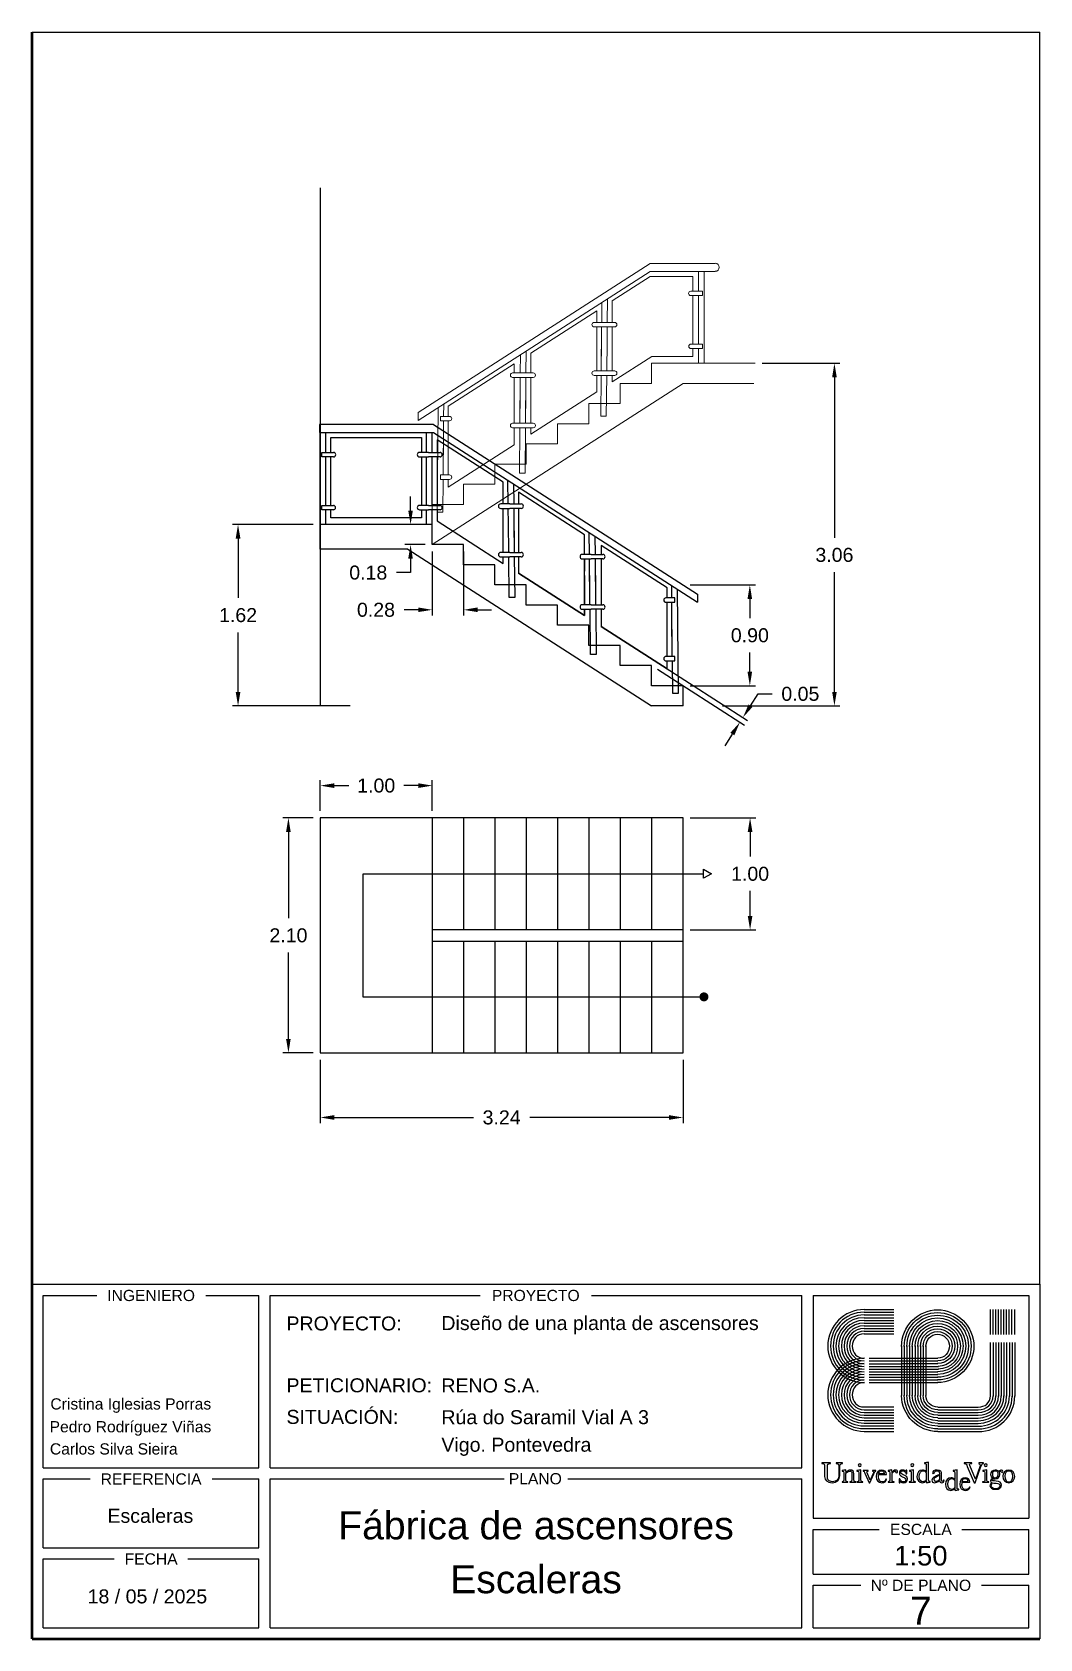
# Paper-space layout 'A4_PDF' of a CAD drawing. Header units: millimetres. Extents: x 24 to 204, y 4 to 291.
# The model-space entities are those that its viewports show. They can reach past a viewport. Long polylines and large blocks are cut down to what shows.
import ezdxf
from ezdxf.enums import TextEntityAlignment as Align

# ---------------------------------------------------------------- set-up
doc = ezdxf.new("R2010")
doc.units = ezdxf.units.MM
doc.linetypes.add('CONTINUA', pattern=[0])
for name, color, linetype, lineweight in [('Atrás', 7, 'Continuous', 13), ('Borde Formato', 7, 'Continuous', 50), ('Cajetin.Lineas', 7, 'CONTINUA', 25), ('Cajetin.Textos', 7, 'CONTINUA', 25), ('Cajetin.Titulos', 7, 'CONTINUA', 25), ('Ventana grafica 1', 7, 'Continuous', 25)]:
    doc.layers.add(name, color=color, linetype=linetype, lineweight=lineweight)
doc.layers.add('Barandilla', color=7, linetype='Continuous')
doc.layers.add('Escaleras', color=7, linetype='Continuous')
doc.styles.get("Standard").update_dxf_attribs({"font": 'arial.ttf'})
doc.dimstyles.get("Standard").update_dxf_attribs({"dimtxt": 0.125, "dimasz": 0.125, "dimexe": 0.05, "dimexo": 0.0625, "dimgap": 0.09, "dimtad": 0, "dimtih": 1, "dimtoh": 1, "dimzin": 0, "dimdsep": 46, "dimtxsty": 'Standard', "dimcen": 0.09, "dimadec": 0, "dimazin": 0, "dimtfac": 1, "dimtofl": 0, "dimtmove": 0, "dimatfit": 3, "dimfxl": 1, "dimfxlon": 1, "dimtolj": 1, "dimtzin": 0, "dimarcsym": 0})

psp = doc.layouts.new('A4_PDF')

# ---------------------------------------------------------------- texts
at = {"layer": 'Cajetin.Textos'}
for s, height, p in [('PROYECTO:', 2.5, (69.63, 59.29)), ('Diseño de una planta de ascensores', 2.5, (97.3, 59.36)), ('PETICIONARIO:', 2.5, (69.63, 48.24)), ('RENO S.A.', 2.5, (97.3, 48.21)), ('Cristina Iglesias Porras', 2, (27.46, 45.17)), ('Pedro Rodríguez Viñas', 2, (27.32, 41.09)), ('SITUACIÓN:', 2.5, (69.63, 42.6)), ('Rúa do Saramil Vial A 3', 2.5, (97.3, 42.55)), ('Vigo. Pontevedra', 2.5, (97.3, 37.63)), ('Carlos Silva Sieira', 2, (27.37, 37.13)), ('Escaleras', 2.5, (37.65, 24.93)), ('18 / 05 / 2025', 2.5, (34.11, 10.54))]:
    psp.add_text(s, height=height, dxfattribs=at).set_placement(p)
for s, height, p in [('Fábrica de ascensores', 5, (114.2, 21.97)), ('1:50', 3.5, (182.95, 17.31)), ('Escaleras', 5, (114.2, 12.35)), ('7', 5, (182.95, 6.73))]:
    psp.add_text(s, height=height, dxfattribs=at).set_placement(p, align=Align.CENTER)
at = {"layer": 'Cajetin.Titulos'}
for s, p in [('INGENIERO', (45.45, 65.54)), ('PROYECTO', (114.16, 65.54)), ('REFERENCIA', (45.45, 32.76)), ('PLANO', (114.08, 32.81)), ('ESCALA', (182.95, 23.76)), ('FECHA', (45.45, 18.48)), ('Nº DE PLANO', (182.95, 13.77))]:
    psp.add_text(s, height=2, dxfattribs=at).set_placement(p, align=Align.MIDDLE_CENTER)

msp = doc.modelspace()

# ---------------------------------------------------------------- blocks, each defined once
blk = doc.blocks.new('*D5')
at = {"layer": 'Defpoints', "color": 0, "transparency": 16777216}
for p in [(8.31, 9.255), (8.907, 9.255), (8.31, 8.355)]:
    blk.add_point(p, dxfattribs=at)
at = {"layer": 'Escaleras', "color": 0, "lineweight": -2, "transparency": 16777216}
for p, q in [((8.373, 9.255), (8.957, 9.255)), ((8.907, 9.13), (8.907, 8.959)), ((8.907, 8.48), (8.907, 8.652)), ((8.373, 8.355), (8.957, 8.355))]:
    blk.add_line(p, q, dxfattribs=at)
at = {"layer": 'Escaleras', "color": 0, "transparency": 16777216}
for points in [[(8.886, 9.13), (8.927, 9.13), (8.907, 9.255)], [(8.886, 8.48), (8.927, 8.48), (8.907, 8.355)]]:
    blk.add_solid(points, dxfattribs=at)
at = {"layer": 'Escaleras', "color": 0, "transparency": 16777216, "insert": (8.907, 8.805), "char_height": 0.125, "attachment_point": 5}
blk.add_mtext('\\A1;0.90', dxfattribs=at)
blk = doc.blocks.new('*D6')
at = {"layer": 'Defpoints', "color": 0, "transparency": 16777216}
for p in [(5.877, 9.795), (6.07, 9.795), (6.07, 9.615)]:
    blk.add_point(p, dxfattribs=at)
at = {"layer": 'Escaleras', "color": 0, "lineweight": -2, "transparency": 16777216}
for p, q in [((5.877, 9.92), (5.877, 10.045)), ((6.008, 9.795), (5.827, 9.795)), ((6.008, 9.615), (5.827, 9.615)), ((5.877, 9.49), (5.877, 9.365)), ((5.877, 9.365), (5.752, 9.365))]:
    blk.add_line(p, q, dxfattribs=at)
at = {"layer": 'Escaleras', "color": 0, "transparency": 16777216}
for points in [[(5.856, 9.92), (5.897, 9.92), (5.877, 9.795)], [(5.856, 9.49), (5.897, 9.49), (5.877, 9.615)]]:
    blk.add_solid(points, dxfattribs=at)
at = {"layer": 'Escaleras', "color": 0, "transparency": 16777216, "insert": (5.499, 9.365), "char_height": 0.125, "attachment_point": 5}
blk.add_mtext('\\A1;0.18', dxfattribs=at)
blk = doc.blocks.new('*D7')
at = {"layer": 'Defpoints', "color": 0, "transparency": 16777216}
for p in [(6.07, 9.615), (6.35, 9.615), (6.35, 9.033)]:
    blk.add_point(p, dxfattribs=at)
at = {"layer": 'Escaleras', "color": 0, "lineweight": -2, "transparency": 16777216}
for p, q in [((6.07, 9.553), (6.07, 8.983)), ((6.35, 9.553), (6.35, 8.983)), ((5.945, 9.033), (5.82, 9.033)), ((6.475, 9.033), (6.6, 9.033))]:
    blk.add_line(p, q, dxfattribs=at)
at = {"layer": 'Escaleras', "color": 0, "transparency": 16777216}
for points in [[(5.945, 9.054), (5.945, 9.013), (6.07, 9.033)], [(6.475, 9.054), (6.475, 9.013), (6.35, 9.033)]]:
    blk.add_solid(points, dxfattribs=at)
at = {"layer": 'Escaleras', "color": 0, "transparency": 16777216, "insert": (5.568, 9.033), "char_height": 0.125, "attachment_point": 5}
blk.add_mtext('\\A1;0.28', dxfattribs=at)
blk = doc.blocks.new('*D8')
at = {"layer": 'Defpoints', "color": 0, "transparency": 16777216}
for p in [(4.336, 9.795), (5.07, 9.795), (8.31, 8.175)]:
    blk.add_point(p, dxfattribs=at)
at = {"layer": 'Escaleras', "color": 0, "lineweight": -2, "transparency": 16777216}
for p, q in [((5.008, 9.795), (4.286, 9.795)), ((4.336, 9.67), (4.336, 9.139)), ((4.336, 8.3), (4.336, 8.832)), ((5.336, 8.175), (4.286, 8.175))]:
    blk.add_line(p, q, dxfattribs=at)
at = {"layer": 'Escaleras', "color": 0, "transparency": 16777216}
for points in [[(4.315, 9.67), (4.357, 9.67), (4.336, 9.795)], [(4.315, 8.3), (4.357, 8.3), (4.336, 8.175)]]:
    blk.add_solid(points, dxfattribs=at)
at = {"layer": 'Escaleras', "color": 0, "transparency": 16777216, "insert": (4.336, 8.985), "char_height": 0.125, "attachment_point": 5}
blk.add_mtext('\\A1;1.62', dxfattribs=at)
blk = doc.blocks.new('*D9')
at = {"layer": 'Defpoints', "color": 0, "transparency": 16777216}
for p in [(8.953, 11.235), (9.662, 11.235), (8.31, 8.175)]:
    blk.add_point(p, dxfattribs=at)
at = {"layer": 'Escaleras', "color": 0, "lineweight": -2, "transparency": 16777216}
for p, q in [((9.016, 11.235), (9.712, 11.235)), ((9.662, 11.11), (9.662, 9.677)), ((9.662, 8.3), (9.662, 9.369)), ((8.662, 8.175), (9.712, 8.175))]:
    blk.add_line(p, q, dxfattribs=at)
at = {"layer": 'Escaleras', "color": 0, "transparency": 16777216}
for points in [[(9.642, 11.11), (9.683, 11.11), (9.662, 11.235)], [(9.642, 8.3), (9.683, 8.3), (9.662, 8.175)]]:
    blk.add_solid(points, dxfattribs=at)
at = {"layer": 'Escaleras', "color": 0, "transparency": 16777216, "insert": (9.662, 9.523), "char_height": 0.125, "attachment_point": 5}
blk.add_mtext('\\A1;3.06', dxfattribs=at)
blk = doc.blocks.new('*D10')
at = {"layer": 'Defpoints', "color": 0, "transparency": 16777216}
for p in [(5.07, 7.463), (5.07, 7.175), (6.07, 7.175)]:
    blk.add_point(p, dxfattribs=at)
at = {"layer": 'Escaleras', "color": 0, "lineweight": -2, "transparency": 16777216}
for p, q in [((5.07, 7.238), (5.07, 7.513)), ((5.195, 7.463), (5.324, 7.463)), ((5.945, 7.463), (5.816, 7.463)), ((6.07, 7.238), (6.07, 7.513))]:
    blk.add_line(p, q, dxfattribs=at)
at = {"layer": 'Escaleras', "color": 0, "transparency": 16777216}
for points in [[(5.195, 7.484), (5.195, 7.442), (5.07, 7.463)], [(5.945, 7.484), (5.945, 7.442), (6.07, 7.463)]]:
    blk.add_solid(points, dxfattribs=at)
at = {"layer": 'Escaleras', "color": 0, "transparency": 16777216, "insert": (5.57, 7.463), "char_height": 0.125, "attachment_point": 5}
blk.add_mtext('\\A1;1.00', dxfattribs=at)
blk = doc.blocks.new('*D11')
at = {"layer": 'Defpoints', "color": 0, "transparency": 16777216}
for p in [(5.07, 7.175), (4.786, 5.075), (5.07, 5.075)]:
    blk.add_point(p, dxfattribs=at)
at = {"layer": 'Escaleras', "color": 0, "lineweight": -2, "transparency": 16777216}
for p, q in [((5.008, 7.175), (4.736, 7.175)), ((4.786, 7.05), (4.786, 6.279)), ((4.786, 5.2), (4.786, 5.972)), ((5.008, 5.075), (4.736, 5.075))]:
    blk.add_line(p, q, dxfattribs=at)
at = {"layer": 'Escaleras', "color": 0, "transparency": 16777216}
for points in [[(4.765, 7.05), (4.806, 7.05), (4.786, 7.175)], [(4.765, 5.2), (4.806, 5.2), (4.786, 5.075)]]:
    blk.add_solid(points, dxfattribs=at)
at = {"layer": 'Escaleras', "color": 0, "transparency": 16777216, "insert": (4.786, 6.125), "char_height": 0.125, "attachment_point": 5}
blk.add_mtext('\\A1;2.10', dxfattribs=at)
blk = doc.blocks.new('*D12')
at = {"layer": 'Defpoints', "color": 0, "transparency": 16777216}
for p in [(8.31, 7.175), (8.909, 7.175), (8.31, 6.175)]:
    blk.add_point(p, dxfattribs=at)
at = {"layer": 'Escaleras', "color": 0, "lineweight": -2, "transparency": 16777216}
for p, q in [((8.373, 7.175), (8.959, 7.175)), ((8.909, 7.05), (8.909, 6.829)), ((8.909, 6.3), (8.909, 6.522)), ((8.373, 6.175), (8.959, 6.175))]:
    blk.add_line(p, q, dxfattribs=at)
at = {"layer": 'Escaleras', "color": 0, "transparency": 16777216}
for points in [[(8.888, 7.05), (8.93, 7.05), (8.909, 7.175)], [(8.888, 6.3), (8.93, 6.3), (8.909, 6.175)]]:
    blk.add_solid(points, dxfattribs=at)
at = {"layer": 'Escaleras', "color": 0, "transparency": 16777216, "insert": (8.909, 6.675), "char_height": 0.125, "attachment_point": 5}
blk.add_mtext('\\A1;1.00', dxfattribs=at)
blk = doc.blocks.new('*D13')
at = {"layer": 'Defpoints', "color": 0, "transparency": 16777216}
for p in [(8.03, 8.535), (8.057, 8.578), (8.845, 8.071)]:
    blk.add_point(p, dxfattribs=at)
at = {"layer": 'Escaleras', "color": 0, "lineweight": -2, "transparency": 16777216}
for p, q in [((8.083, 8.502), (8.86, 8.002)), ((8.11, 8.544), (8.887, 8.044)), ((8.913, 8.176), (8.981, 8.282)), ((8.981, 8.282), (9.106, 8.282)), ((8.75, 7.924), (8.683, 7.819))]:
    blk.add_line(p, q, dxfattribs=at)
at = {"layer": 'Escaleras', "color": 0, "transparency": 16777216}
for points in [[(8.895, 8.188), (8.93, 8.165), (8.845, 8.071)], [(8.733, 7.935), (8.768, 7.912), (8.818, 8.029)]]:
    blk.add_solid(points, dxfattribs=at)
at = {"layer": 'Escaleras', "color": 0, "transparency": 16777216, "insert": (9.358, 8.282), "char_height": 0.125, "attachment_point": 5}
blk.add_mtext('\\A1;0.05', dxfattribs=at)
blk = doc.blocks.new('*D14')
at = {"layer": 'Defpoints', "color": 0, "transparency": 16777216}
for p in [(5.07, 5.075), (8.31, 5.075), (8.31, 4.499)]:
    blk.add_point(p, dxfattribs=at)
at = {"layer": 'Escaleras', "color": 0, "lineweight": -2, "transparency": 16777216}
for p, q in [((5.07, 5.013), (5.07, 4.449)), ((8.31, 5.013), (8.31, 4.449)), ((5.195, 4.499), (6.438, 4.499)), ((8.185, 4.499), (6.942, 4.499))]:
    blk.add_line(p, q, dxfattribs=at)
at = {"layer": 'Escaleras', "color": 0, "transparency": 16777216}
for points in [[(5.195, 4.52), (5.195, 4.478), (5.07, 4.499)], [(8.185, 4.52), (8.185, 4.478), (8.31, 4.499)]]:
    blk.add_solid(points, dxfattribs=at)
at = {"layer": 'Escaleras', "color": 0, "transparency": 16777216, "insert": (6.69, 4.499), "char_height": 0.125, "attachment_point": 5}
blk.add_mtext('\\A1;3.24', dxfattribs=at)

# ---------------------------------------------------------------- dimensions: what is measured, and where the dimension line sits
at = {"layer": 'Escaleras'}
for base, p1, p2, picture, middle in [((9.662, 11.235), (8.31, 8.175), (8.953, 11.235), '*D9', (9.662, 9.523)), ((5.877, 9.795), (6.07, 9.615), (6.07, 9.795), '*D6', (5.499, 9.365))]:
    dim = msp.add_linear_dim(base=base, p1=p1, p2=p2, angle=90, dimstyle='Standard', dxfattribs=at)
    dim.commit()
    dim.dimension.update_dxf_attribs({"geometry": picture, "text_midpoint": middle, "dimtype": 160})
for base, p1, p2, picture, middle in [((4.336, 9.795), (8.31, 8.175), (5.07, 9.795), '*D8', (4.336, 8.985)), ((8.907, 9.255), (8.31, 8.355), (8.31, 9.255), '*D5', (8.907, 8.805)), ((4.786, 5.075), (5.07, 7.175), (5.07, 5.075), '*D11', (4.786, 6.125)), ((8.909, 7.175), (8.31, 6.175), (8.31, 7.175), '*D12', (8.909, 6.675))]:
    dim = msp.add_linear_dim(base=base, p1=p1, p2=p2, angle=90, dimstyle='Standard', dxfattribs=at)
    dim.commit()
    dim.dimension.update_dxf_attribs({"geometry": picture, "text_midpoint": middle})
dim = msp.add_linear_dim(base=(6.35, 9.033), p1=(6.07, 9.615), p2=(6.35, 9.615), dimstyle='Standard', dxfattribs=at)
dim.commit()
dim.dimension.update_dxf_attribs({"geometry": '*D7', "text_midpoint": (5.568, 9.033), "dimtype": 160})
dim = msp.add_aligned_dim(p1=(8.03, 8.535), p2=(8.057, 8.578), distance=-0.937, dimstyle='Standard', dxfattribs=at)
dim.commit()
dim.dimension.update_dxf_attribs({"geometry": '*D13', "text_midpoint": (9.358, 8.282)})
for base, p1, p2, picture, middle in [((5.07, 7.463), (6.07, 7.175), (5.07, 7.175), '*D10', (5.57, 7.463)), ((8.31, 4.499), (5.07, 5.075), (8.31, 5.075), '*D14', (6.69, 4.499))]:
    dim = msp.add_linear_dim(base=base, p1=p1, p2=p2, dimstyle='Standard', dxfattribs=at)
    dim.commit()
    dim.dimension.update_dxf_attribs({"geometry": picture, "text_midpoint": middle})

# ---------------------------------------------------------------- linework, layer by layer
for p, q in [((8.31, 7.175), (5.07, 7.175)), ((5.07, 7.175), (5.07, 5.075)), ((6.07, 7.175), (6.07, 5.075)), ((6.35, 7.175), (6.35, 6.175)), ((6.63, 7.175), (6.63, 6.175)), ((6.91, 7.175), (6.91, 6.175)), ((7.19, 7.175), (7.19, 6.175)), ((7.47, 7.175), (7.47, 6.175)), ((7.75, 7.175), (7.75, 6.175)), ((8.03, 7.175), (8.03, 6.175)), ((8.31, 5.075), (8.31, 7.175)), ((5.452, 5.575), (5.452, 6.675)), ((5.452, 6.675), (8.493, 6.675)), ((8.493, 6.675), (8.493, 6.718)), ((8.493, 6.718), (8.563, 6.675)), ((8.563, 6.675), (8.493, 6.636)), ((8.493, 6.636), (8.493, 6.675)), ((8.31, 6.175), (6.07, 6.175)), ((6.07, 6.075), (8.31, 6.075)), ((6.35, 6.075), (6.35, 5.075)), ((6.63, 6.075), (6.63, 5.075)), ((6.91, 6.075), (6.91, 5.075)), ((7.19, 6.075), (7.19, 5.075)), ((7.47, 6.075), (7.47, 5.075)), ((7.75, 6.075), (7.75, 5.075)), ((8.03, 6.075), (8.03, 5.075)), ((8.493, 5.575), (5.452, 5.575)), ((5.07, 5.075), (8.31, 5.075))]:
    msp.add_line(p, q)
at = {"const_width": 0.04}
msp.add_lwpolyline([(8.479, 5.585, -1), (8.515, 5.567, -1)], format="xyb", close=True, dxfattribs=at)
at = {"layer": 'Atrás'}
for p, q in [((8.018, 12.127), (5.944, 10.794)), ((8.018, 12.056), (5.944, 10.723)), ((8.598, 12.127), (8.018, 12.127)), ((8.018, 12.056), (8.598, 12.056)), ((8.448, 11.879), (8.448, 12.056)), ((8.498, 11.235), (8.498, 12.056)), ((8.018, 12.011), (8.399, 12.011)), ((8.399, 12.011), (8.399, 11.879)), ((7.585, 11.778), (7.584, 11.6)), ((7.634, 11.6), (7.636, 11.81)), ((7.634, 11.6), (7.636, 11.81)), ((8.483, 11.879), (8.379, 11.879)), ((8.379, 11.839), (8.483, 11.839)), ((8.399, 11.839), (8.399, 11.406)), ((8.448, 11.406), (8.448, 11.839)), ((8.483, 11.839), (8.483, 11.879)), ((8.498, 11.879), (8.498, 11.898)), ((8.498, 11.406), (8.498, 11.839)), ((8.498, 11.406), (8.498, 11.745)), ((7.62, 11.6), (7.517, 11.6)), ((7.517, 11.56), (7.62, 11.56)), ((7.54, 11.521), (7.54, 11.468)), ((7.583, 11.56), (7.579, 11.167)), ((7.62, 11.6), (7.7, 11.6)), ((7.62, 11.6), (7.7, 11.6)), ((7.7, 11.56), (7.62, 11.56)), ((7.7, 11.56), (7.62, 11.56)), ((7.632, 11.428), (7.633, 11.56)), ((7.632, 11.428), (7.633, 11.56)), ((6.907, 11.149), (6.909, 11.343)), ((7.54, 11.428), (7.54, 11.167)), ((7.582, 11.428), (7.579, 11.167)), ((7.629, 11.167), (7.632, 11.428)), ((7.629, 11.167), (7.632, 11.428)), ((8.485, 11.406), (8.381, 11.406)), ((8.381, 11.366), (8.485, 11.366)), ((8.399, 11.366), (8.399, 11.295)), ((8.448, 11.235), (8.448, 11.366)), ((8.485, 11.366), (8.485, 11.406)), ((8.498, 11.235), (8.498, 11.366)), ((6.858, 11.311), (6.857, 11.149)), ((8.032, 11.295), (7.678, 11.069)), ((8.399, 11.295), (8.032, 11.295)), ((8.498, 11.235), (8.448, 11.235)), ((8.498, 11.235), (8.448, 11.235)), ((6.07, 9.615), (8.31, 11.055)), ((6.892, 11.149), (6.788, 11.149)), ((6.788, 11.109), (6.892, 11.109)), ((6.857, 11.109), (6.853, 10.699)), ((6.892, 11.149), (6.972, 11.149)), ((6.972, 11.109), (6.892, 11.109)), ((6.903, 10.699), (6.907, 11.109)), ((6.951, 11.109), (6.951, 11)), ((7.62, 11.167), (7.517, 11.167)), ((7.517, 11.127), (7.62, 11.127)), ((7.54, 11.127), (7.54, 10.98)), ((7.579, 11.127), (7.575, 10.763)), ((7.62, 11.167), (7.7, 11.167)), ((7.62, 11.167), (7.7, 11.167)), ((7.7, 11.127), (7.62, 11.127)), ((7.7, 11.127), (7.62, 11.127)), ((7.625, 10.763), (7.629, 11.127)), ((7.678, 11.069), (7.678, 11.127)), ((8.31, 11.055), (8.942, 11.055)), ((6.855, 10.96), (6.853, 10.699)), ((6.903, 10.699), (6.905, 10.96)), ((6.951, 10.602), (7.54, 10.98)), ((5.944, 10.794), (5.944, 10.723)), ((6.123, 10.838), (6.114, 9.906)), ((6.172, 10.761), (6.173, 10.87)), ((7.575, 10.763), (7.625, 10.763)), ((6.144, 10.761), (6.224, 10.761)), ((6.144, 10.721), (6.144, 10.761)), ((6.224, 10.721), (6.144, 10.721)), ((6.169, 10.238), (6.172, 10.721)), ((6.892, 10.699), (6.788, 10.699)), ((6.788, 10.659), (6.892, 10.659)), ((6.852, 10.659), (6.849, 10.254)), ((6.892, 10.699), (6.972, 10.699)), ((6.972, 10.659), (6.892, 10.659)), ((6.899, 10.254), (6.902, 10.659)), ((6.951, 10.659), (6.951, 10.602)), ((6.167, 10.238), (6.171, 10.59)), ((6.214, 10.128), (6.803, 10.506)), ((6.144, 10.238), (6.224, 10.238)), ((6.144, 10.198), (6.144, 10.238)), ((6.224, 10.198), (6.144, 10.198)), ((6.164, 9.906), (6.167, 10.198)), ((6.849, 10.254), (6.899, 10.254)), ((6.114, 9.906), (6.164, 9.906))]:
    msp.add_line(p, q, dxfattribs=at)
for points in [[(7.678, 11.6), (7.678, 11.793), (8.018, 12.011)], [(6.951, 11.149), (6.951, 11.326), (7.54, 11.704)], [(7.54, 11.704), (7.54, 11.6)], [(7.54, 11.56), (7.54, 11.167)], [(7.678, 11.167), (7.678, 11.56)], [(6.07, 9.795), (6.07, 9.975), (6.35, 9.975), (6.35, 10.155), (6.63, 10.155), (6.63, 10.335), (6.91, 10.335), (6.91, 10.515), (7.19, 10.515), (7.19, 10.695), (7.47, 10.695), (7.47, 10.875), (7.75, 10.875), (7.75, 11.055), (8.03, 11.055), (8.03, 11.235), (8.953, 11.235)], [(6.214, 10.761), (6.214, 10.851), (6.803, 11.23)], [(6.803, 11.23), (6.803, 11.149)], [(6.803, 11.109), (6.803, 10.699)], [(6.951, 10.699), (6.951, 11.109)], [(6.214, 10.238), (6.214, 10.721)], [(6.803, 10.659), (6.803, 10.506), (6.214, 10.128), (6.214, 10.198)]]:
    msp.add_lwpolyline(points, dxfattribs=at)
for centre, radius, start, end in [((8.598, 12.092), 0.0357, 270, 90), ((8.379, 11.859), 0.02, 90, 270), ((7.517, 11.58), 0.02, 90, 270), ((7.7, 11.58), 0.02, 270, 90), ((7.7, 11.58), 0.02, 270, 90), ((7.7, 11.58), 0.02, 270, 90), ((8.381, 11.386), 0.02, 90, 270), ((6.788, 11.129), 0.02, 90, 270), ((6.972, 11.129), 0.02, 270, 90), ((7.517, 11.147), 0.02, 90, 270), ((7.7, 11.147), 0.02, 270, 90), ((7.7, 11.147), 0.02, 270, 90), ((7.7, 11.147), 0.02, 270, 90), ((6.224, 10.741), 0.02, 270, 90), ((6.788, 10.679), 0.02, 90, 270), ((6.972, 10.679), 0.02, 270, 90), ((6.224, 10.218), 0.02, 270, 90)]:
    msp.add_arc(centre, radius, start, end, dxfattribs=at)
at = {"layer": 'Barandilla'}
for p, q in [((6.083, 10.687), (5.063, 10.687)), ((5.063, 10.687), (5.063, 10.616)), ((6.083, 10.687), (8.438, 9.173)), ((5.063, 10.616), (6.083, 10.616)), ((5.07, 9.795), (5.07, 10.616)), ((5.12, 10.439), (5.12, 10.616)), ((6.02, 10.498), (6.02, 10.616)), ((6.02, 10.439), (6.02, 10.616)), ((6.07, 10.439), (6.07, 10.616)), ((6.083, 10.616), (8.438, 9.102)), ((5.085, 10.439), (5.189, 10.439)), ((5.085, 10.399), (5.085, 10.439)), ((5.189, 10.399), (5.085, 10.399)), ((5.12, 10.439), (5.12, 10.458)), ((5.12, 9.966), (5.12, 10.399)), ((6.037, 10.439), (5.957, 10.439)), ((5.957, 10.399), (6.037, 10.399)), ((6.02, 9.966), (6.02, 10.399)), ((6.037, 10.439), (6.14, 10.439)), ((6.14, 10.399), (6.037, 10.399)), ((6.07, 9.966), (6.07, 10.399)), ((5.12, 9.966), (5.12, 10.305)), ((6.02, 9.966), (6.02, 10.305)), ((6.748, 9.979), (6.746, 10.189)), ((6.797, 10.157), (6.798, 9.979)), ((5.083, 9.966), (5.187, 9.966)), ((5.083, 9.926), (5.083, 9.966)), ((5.187, 9.926), (5.083, 9.926)), ((5.12, 9.795), (5.12, 9.926)), ((6.037, 9.966), (5.957, 9.966)), ((5.957, 9.926), (6.037, 9.926)), ((6.02, 9.795), (6.02, 9.926)), ((6.02, 9.795), (6.02, 9.917)), ((6.037, 9.966), (6.14, 9.966)), ((6.14, 9.926), (6.037, 9.926)), ((6.07, 9.795), (6.07, 9.926)), ((6.762, 9.979), (6.682, 9.979)), ((6.682, 9.939), (6.762, 9.939)), ((6.75, 9.807), (6.749, 9.939)), ((6.762, 9.979), (6.865, 9.979)), ((6.865, 9.939), (6.762, 9.939)), ((6.799, 9.939), (6.803, 9.546)), ((5.12, 9.795), (5.07, 9.795)), ((6.07, 9.795), (6.02, 9.795)), ((6.753, 9.546), (6.75, 9.807)), ((6.8, 9.807), (6.803, 9.546)), ((6.842, 9.9), (6.842, 9.847)), ((6.842, 9.807), (6.842, 9.546)), ((7.475, 9.528), (7.473, 9.722)), ((7.523, 9.69), (7.525, 9.528)), ((6.762, 9.546), (6.682, 9.546)), ((6.682, 9.506), (6.762, 9.506)), ((6.757, 9.142), (6.753, 9.506)), ((6.762, 9.546), (6.865, 9.546)), ((6.865, 9.506), (6.762, 9.506)), ((6.803, 9.506), (6.807, 9.142)), ((6.842, 9.506), (6.842, 9.359)), ((7.49, 9.528), (7.41, 9.528)), ((7.41, 9.488), (7.49, 9.488)), ((7.431, 9.488), (7.431, 9.379)), ((7.479, 9.078), (7.475, 9.488)), ((7.49, 9.528), (7.594, 9.528)), ((7.594, 9.488), (7.49, 9.488)), ((7.525, 9.488), (7.529, 9.078)), ((7.431, 8.981), (6.842, 9.359)), ((7.431, 9.339), (7.431, 9.078)), ((7.479, 9.078), (7.477, 9.339)), ((7.527, 9.339), (7.529, 9.078)), ((8.21, 9.14), (8.209, 9.249)), ((8.259, 9.217), (8.268, 8.285)), ((6.807, 9.142), (6.757, 9.142)), ((7.49, 9.078), (7.41, 9.078)), ((7.49, 9.078), (7.594, 9.078)), ((8.238, 9.14), (8.158, 9.14)), ((8.158, 9.1), (8.238, 9.1)), ((8.213, 8.617), (8.21, 9.1)), ((8.238, 9.1), (8.238, 9.14)), ((8.438, 9.173), (8.438, 9.102)), ((7.41, 9.038), (7.49, 9.038)), ((7.431, 9.038), (7.431, 8.981)), ((7.483, 8.633), (7.48, 9.038)), ((7.594, 9.038), (7.49, 9.038)), ((7.53, 9.038), (7.533, 8.633)), ((8.214, 8.617), (8.211, 8.969)), ((8.168, 8.507), (7.579, 8.885)), ((7.533, 8.633), (7.483, 8.633)), ((8.238, 8.617), (8.158, 8.617)), ((8.238, 8.577), (8.238, 8.617)), ((8.158, 8.577), (8.238, 8.577)), ((8.218, 8.285), (8.215, 8.577)), ((8.268, 8.285), (8.218, 8.285))]:
    msp.add_line(p, q, dxfattribs=at)
for points in [[(5.165, 10.439), (5.165, 10.571), (5.975, 10.571), (5.975, 10.498)], [(5.975, 10.571), (5.975, 10.439)], [(6.115, 10.55), (6.115, 10.439)], [(6.704, 9.979), (6.704, 10.172), (6.115, 10.55)], [(5.165, 10.439), (5.165, 10.458)], [(5.165, 9.966), (5.165, 10.399)], [(5.975, 10.399), (5.975, 9.966)], [(6.115, 10.399), (6.115, 9.966)], [(5.165, 9.966), (5.165, 10.305)], [(5.975, 10.305), (5.975, 9.966)], [(6.842, 10.083), (6.842, 9.979)], [(7.431, 9.528), (7.431, 9.704), (6.842, 10.083)], [(5.975, 9.917), (5.975, 9.855), (5.165, 9.855), (5.165, 9.926)], [(5.975, 9.926), (5.975, 9.855)], [(6.115, 9.926), (6.115, 9.827), (6.704, 9.448), (6.704, 9.506)], [(6.704, 9.546), (6.704, 9.939)], [(6.842, 9.939), (6.842, 9.546)], [(6.842, 9.506), (6.842, 9.359), (7.431, 8.981), (7.431, 9.038)], [(7.431, 9.078), (7.431, 9.488)], [(7.579, 9.609), (7.579, 9.528)], [(8.168, 9.14), (8.168, 9.23), (7.579, 9.609)], [(7.579, 9.488), (7.579, 9.078)], [(8.168, 8.617), (8.168, 9.1)], [(7.579, 9.038), (7.579, 8.885), (8.168, 8.507), (8.168, 8.577)]]:
    msp.add_lwpolyline(points, dxfattribs=at)
for centre, start, end in [((5.189, 10.419), 270, 90), ((5.957, 10.419), 90, 270), ((6.14, 10.419), 270, 90), ((5.187, 9.946), 270, 90), ((5.957, 9.946), 90, 270), ((6.14, 9.946), 270, 90), ((6.682, 9.959), 90, 270), ((6.865, 9.959), 270, 90), ((6.682, 9.526), 90, 270), ((6.865, 9.526), 270, 90), ((7.41, 9.508), 90, 270), ((7.594, 9.508), 270, 90), ((7.41, 9.058), 90, 270), ((7.594, 9.058), 270, 90), ((8.158, 9.12), 90, 270), ((8.158, 8.597), 90, 270)]:
    msp.add_arc(centre, 0.02, start, end, dxfattribs=at)
at = {"layer": 'Escaleras'}
for p, q in [((5.07, 12.801), (5.07, 8.175)), ((5.07, 9.575), (5.07, 9.795)), ((5.852, 9.575), (5.07, 9.575)), ((5.852, 9.575), (8.03, 8.175)), ((8.31, 8.175), (8.03, 8.175))]:
    msp.add_line(p, q, dxfattribs=at)
msp.add_lwpolyline([(8.31, 8.175), (8.31, 8.355), (8.03, 8.355), (8.03, 8.535), (7.75, 8.535), (7.75, 8.715), (7.47, 8.715), (7.47, 8.895), (7.19, 8.895), (7.19, 9.075), (6.91, 9.075), (6.91, 9.255), (6.63, 9.255), (6.63, 9.435), (6.35, 9.435), (6.35, 9.615), (6.07, 9.615), (6.07, 9.795), (5.07, 9.795)], dxfattribs=at)

msp.set_redraw_order([(e.dxf.handle, doc.entitydb.next_handle()) for e in msp.query("TEXT MTEXT ATTDEF DIMENSION ARC_DIMENSION")])  # texts and dimensions are drawn at this point

# ---------------------------------------------------------------- linework, layer by layer
at = {"color": 7}
for points in [[(172.79, 63.02), (178.14, 63.02)], [(172.79, 62.54), (178.14, 62.54)], [(172.79, 62.05), (178.14, 62.05)], [(172.79, 61.57), (178.14, 61.57)], [(172.79, 61.09), (178.14, 61.09)], [(172.79, 60.6), (178.14, 60.6)], [(195.36, 58.57), (195.36, 63.02)], [(195.85, 58.57), (195.85, 63.02)], [(196.33, 58.57), (196.33, 63.02)], [(196.81, 58.57), (196.81, 63.02)], [(197.29, 58.57), (197.29, 63.02)], [(197.78, 58.57), (197.78, 63.02)], [(198.26, 58.57), (198.26, 63.02)], [(198.74, 58.57), (198.74, 63.02)], [(199.22, 58.57), (199.22, 63.02)], [(199.71, 58.57), (199.71, 63.02)], [(172.79, 60.12), (178.14, 60.12)], [(172.79, 59.64), (178.14, 59.64)], [(172.79, 59.15), (178.14, 59.15)], [(172.79, 58.67), (178.14, 58.67)], [(179.49, 56.55), (179.49, 47.69)], [(179.97, 56.55), (179.97, 47.69)], [(180.45, 56.55), (180.45, 47.69)], [(180.93, 56.55), (180.93, 47.69)], [(181.42, 56.55), (181.42, 47.69)], [(181.9, 56.55), (181.9, 47.69)], [(182.38, 56.55), (182.38, 47.69)], [(182.87, 56.55), (182.86, 47.69)], [(183.35, 56.55), (183.35, 47.69)], [(183.83, 56.55), (183.83, 47.69)], [(195.35, 57.12), (195.35, 47.56)], [(195.84, 57.12), (195.84, 47.56)], [(196.32, 57.12), (196.32, 47.56)], [(196.81, 57.12), (196.81, 47.56)], [(197.29, 57.12), (197.29, 47.56)], [(197.78, 57.12), (197.78, 47.56)], [(198.27, 57.12), (198.27, 47.56)], [(198.75, 57.12), (198.75, 47.56)], [(199.24, 57.12), (199.24, 47.46)], [(199.72, 57.12), (199.72, 47.56)], [(173.71, 54.32), (179.48, 54.32)], [(173.71, 53.84), (179.48, 53.84)], [(173.71, 53.35), (179.48, 53.35)], [(173.71, 52.87), (179.48, 52.87)], [(173.71, 52.39), (179.48, 52.39)], [(173.71, 51.91), (179.48, 51.91)], [(179.48, 54.33), (186, 54.33)], [(179.48, 53.84), (185.96, 53.84)], [(179.48, 53.36), (185.96, 53.36)], [(179.48, 52.87), (186.08, 52.88)], [(179.48, 52.39), (186.08, 52.39)], [(179.48, 51.91), (185.96, 51.91)], [(173.71, 51.42), (179.48, 51.42)], [(173.71, 50.93), (179.48, 50.93)], [(173.71, 50.45), (179.48, 50.45)], [(173.71, 49.97), (179.48, 49.97)], [(179.48, 51.42), (185.96, 51.42)], [(179.48, 50.93), (185.96, 50.93)], [(179.48, 50.45), (185.96, 50.45)], [(179.48, 49.97), (185.96, 49.97)], [(172.79, 45.62), (178.14, 45.62)], [(172.79, 45.14), (178.14, 45.14)], [(172.79, 44.65), (178.14, 44.65)], [(172.79, 44.17), (178.14, 44.17)], [(172.79, 43.69), (178.14, 43.69)], [(172.79, 43.2), (178.14, 43.2)], [(186, 45.58), (193.2, 45.58)], [(186, 45.1), (193.2, 45.1)], [(186, 44.61), (193.2, 44.61)], [(186, 44.13), (193.2, 44.13)], [(186, 43.65), (193.2, 43.65)], [(186, 43.16), (193.2, 43.16)], [(172.79, 42.72), (178.14, 42.72)], [(172.79, 42.24), (178.14, 42.24)], [(172.79, 41.76), (178.14, 41.76)], [(172.79, 41.27), (178.14, 41.27)], [(186, 42.67), (193.2, 42.67)], [(186, 42.19), (193.2, 42.19)], [(186, 41.71), (193.2, 41.71)], [(186, 41.22), (193.2, 41.22)], [(165.24, 35.64), (165.24, 35.51)], [(166.78, 35.51), (166.78, 35.64), (165.24, 35.64), (165.24, 35.64)], [(165.76, 35.02), (165.76, 33.23)], [(166.26, 33.29), (166.26, 35.02)], [(168.92, 35.51), (168.92, 35.64), (167.81, 35.64), (167.81, 35.51)], [(168.3, 35.02), (168.3, 33.38)], [(168.45, 33.38), (168.45, 35.02)], [(183.59, 35.64), (183.59, 35.54), (183.66, 35.54)], [(183.92, 35.2), (183.92, 34.05)], [(184.3, 32.67), (184.3, 35.77)], [(190.67, 35.64), (190.67, 35.52), (190.69, 35.52)], [(191.9, 35.52), (192.07, 35.52), (192.07, 35.64), (190.67, 35.64), (190.67, 35.64)], [(191.24, 34.99), (192.45, 32.1), (192.63, 32.1), (193.66, 34.97)], [(193.49, 34.95), (192.71, 32.71), (191.69, 35.14)], [(194.11, 35.52), (194.11, 35.64), (193.27, 35.64), (193.27, 35.52)], [(168.87, 34.28), (168.87, 34.18), (168.94, 34.18)], [(168.87, 32.27), (168.87, 32.17), (169.89, 32.17), (169.89, 32.27), (169.85, 32.27)], [(169.2, 33.83), (169.2, 32.66), (169.2, 32.5)], [(169.56, 32.66), (169.56, 33.71)], [(170.34, 32.27), (170.28, 32.27), (170.28, 32.17), (171.3, 32.17), (171.3, 32.27), (171.25, 32.27)], [(170.6, 33.69), (170.6, 32.66)], [(170.98, 32.66), (170.98, 33.66)], [(171.48, 32.27), (171.48, 32.17), (172.57, 32.17), (172.57, 32.27), (172.51, 32.27)], [(171.51, 34.28), (171.51, 34.18), (171.6, 34.18)], [(171.84, 33.83), (171.84, 32.66), (171.84, 32.5)], [(172.24, 32.66), (172.24, 34.4), (172.24, 34.4)], [(172.62, 34.28), (172.62, 34.18)], [(173.53, 34.18), (173.53, 34.28), (172.62, 34.28), (172.62, 34.28)], [(172.96, 33.8), (173.71, 32.1), (173.83, 32.1), (174.52, 33.66)], [(174.45, 33.76), (173.91, 32.53), (173.34, 33.85)], [(174.92, 34.18), (174.92, 34.28), (174.28, 34.28), (174.28, 34.18)], [(175.4, 33.55), (176.78, 33.55), (176.78, 33.55)], [(176.37, 33.66), (175.42, 33.66)], [(176.83, 32.71), (176.71, 32.71)], [(176.78, 33.55), (176.78, 33.57)], [(177.09, 34.28), (177.09, 34.18), (177.16, 34.18)], [(177.09, 32.27), (177.09, 32.17), (178.16, 32.17), (178.16, 32.27), (178.09, 32.27)], [(177.42, 33.83), (177.42, 32.66), (177.42, 32.5)], [(177.8, 32.66), (177.8, 33.5)], [(179.2, 32.81), (179.08, 32.81), (179.08, 32.1), (179.2, 32.1)], [(180.31, 33.67), (180.41, 33.67), (180.41, 34.35), (180.31, 34.35), (180.31, 34.35)], [(180.86, 32.27), (180.86, 32.17), (181.97, 32.17), (181.97, 32.27), (181.91, 32.27)], [(180.91, 34.28), (180.91, 34.18), (181, 34.18)], [(181.24, 33.83), (181.24, 32.66), (181.24, 32.5)], [(181.64, 32.66), (181.64, 34.4), (181.64, 34.4)], [(183.92, 33.88), (183.92, 32.6)], [(184.63, 32.21), (184.63, 32.29)], [(186.25, 33.8), (186.25, 33.57)], [(186.25, 33.45), (186.25, 32.62)], [(186.63, 32.55), (186.63, 33.57), (186.63, 33.57)], [(187.08, 32.53), (187.08, 32.55), (187.01, 32.55)], [(188.69, 34.26), (188.69, 34.18), (188.76, 34.18)], [(189.02, 33.81), (189.02, 32.67)], [(189.02, 32.5), (189.02, 31.22)], [(189.4, 31.29), (189.4, 34.38)], [(191.26, 32.27), (190.31, 32.27)], [(190.31, 32.17), (191.68, 32.17), (191.68, 32.17)], [(191.68, 32.17), (191.68, 32.19)], [(193.98, 32.27), (193.98, 32.17), (195.06, 32.17), (195.06, 32.27), (195.03, 32.27)], [(194.03, 34.28), (194.03, 34.18), (194.1, 34.18)], [(194.36, 33.83), (194.36, 32.66), (194.36, 32.5)], [(194.74, 32.66), (194.74, 34.4), (194.74, 34.4)], [(196.14, 32.81), (196.2, 32.81)], [(189.72, 30.82), (189.72, 30.91)], [(191.73, 31.32), (191.61, 31.32)]]:
    psp.add_lwpolyline(points, dxfattribs=at)
for points in [[(172.85, 63.02), (169.25, 63.02), (166.32, 60.1), (166.32, 56.5)], [(172.79, 62.54), (169.45, 62.54), (166.81, 59.83), (166.81, 56.5)], [(172.79, 62.05), (169.72, 62.05), (167.29, 59.57), (167.29, 56.5)], [(172.79, 61.57), (169.98, 61.57), (167.78, 59.3), (167.78, 56.5)], [(172.79, 61.09), (170.25, 61.09), (168.26, 59.03), (168.26, 56.5)], [(172.79, 60.6), (170.52, 60.6), (168.74, 58.77), (168.74, 56.5)], [(179.49, 56.42), (179.49, 60.04), (182.4, 62.98), (186, 62.98)], [(179.97, 56.42), (179.97, 59.77), (182.61, 62.49), (185.94, 62.49)], [(180.45, 56.42), (180.45, 59.51), (182.87, 62.01), (185.94, 62.01)], [(180.93, 56.42), (180.93, 59.24), (183.14, 61.52), (185.94, 61.52)], [(181.42, 56.42), (181.42, 58.97), (183.4, 61.04), (185.94, 61.04)], [(181.9, 56.42), (181.9, 58.7), (183.67, 60.55), (185.94, 60.55)], [(185.89, 62.98), (189.49, 62.98), (192.41, 60.04), (192.41, 56.42)], [(185.89, 62.49), (189.23, 62.49), (191.93, 59.84), (191.93, 56.49)], [(185.89, 62.01), (188.96, 62.01), (191.44, 59.57), (191.44, 56.49)], [(185.89, 61.52), (188.69, 61.52), (190.96, 59.31), (190.96, 56.49)], [(185.89, 61.04), (188.42, 61.04), (190.48, 59.04), (190.48, 56.49)], [(185.89, 60.55), (188.16, 60.55), (190, 58.77), (190, 56.49)], [(172.79, 60.12), (170.78, 60.12), (169.23, 58.5), (169.23, 56.5)], [(172.79, 59.64), (171.05, 59.64), (169.71, 58.23), (169.71, 56.5)], [(172.79, 59.15), (171.32, 59.15), (170.2, 57.96), (170.2, 56.5)], [(172.79, 58.67), (171.58, 58.67), (170.68, 57.7), (170.68, 56.5)], [(182.38, 56.42), (182.38, 58.44), (183.94, 60.06), (185.94, 60.06)], [(182.86, 56.42), (182.86, 58.16), (184.2, 59.58), (185.94, 59.58)], [(183.35, 56.42), (183.35, 57.89), (184.47, 59.09), (185.94, 59.09)], [(183.83, 56.42), (183.83, 57.63), (184.74, 58.61), (185.94, 58.61)], [(185.89, 60.06), (187.89, 60.06), (189.51, 58.5), (189.51, 56.49)], [(185.89, 59.58), (187.63, 59.58), (189.03, 58.23), (189.03, 56.49)], [(185.89, 59.09), (187.36, 59.09), (188.55, 57.96), (188.55, 56.49)], [(185.89, 58.61), (187.09, 58.61), (188.07, 57.69), (188.07, 56.49)], [(166.32, 56.5), (166.32, 52.89), (169.25, 49.97), (172.85, 49.97)], [(166.81, 56.5), (166.81, 53.16), (169.45, 50.45), (172.79, 50.45)], [(167.29, 56.5), (167.29, 53.43), (169.72, 50.93), (172.79, 50.93)], [(167.78, 56.5), (167.78, 53.69), (169.98, 51.42), (172.79, 51.42)], [(168.26, 56.5), (168.26, 53.96), (170.25, 51.91), (172.79, 51.91)], [(168.74, 56.5), (168.74, 54.23), (170.52, 52.39), (172.79, 52.39)], [(169.23, 56.5), (169.23, 54.49), (170.78, 52.87), (172.79, 52.87)], [(169.71, 56.5), (169.71, 54.76), (171.05, 53.35), (172.79, 53.35)], [(170.2, 56.5), (170.2, 55.03), (171.32, 53.84), (172.79, 53.84)], [(170.68, 56.5), (170.68, 55.29), (171.58, 54.32), (172.79, 54.32)], [(190.48, 56.53), (190.48, 53.98), (188.46, 51.91), (185.92, 51.91)], [(190.96, 56.53), (190.96, 53.72), (188.72, 51.42), (185.92, 51.42)], [(191.44, 56.53), (191.44, 53.45), (188.98, 50.93), (185.92, 50.93)], [(192.41, 56.55), (192.41, 52.95), (189.5, 50), (185.93, 49.97)], [(189.03, 56.55), (189.03, 54.8), (187.66, 53.36), (185.93, 53.36)], [(191.93, 56.53), (191.93, 53.18), (189.26, 50.45), (185.93, 50.45)], [(188.07, 56.55), (188.07, 55.34), (187.16, 54.33), (185.96, 54.33)], [(188.55, 56.55), (188.55, 55.07), (187.43, 53.84), (185.96, 53.84)], [(190, 56.53), (190, 54.25), (188.31, 52.39), (186.05, 52.39)], [(189.51, 56.49), (189.51, 54.48), (188.02, 52.88), (186.05, 52.88)], [(172.85, 54.32), (169.25, 54.32), (166.32, 51.4), (166.32, 47.79)], [(172.79, 53.84), (169.45, 53.84), (166.81, 51.13), (166.81, 47.79)], [(172.79, 53.36), (169.72, 53.36), (167.29, 50.86), (167.29, 47.79)], [(172.79, 52.87), (169.98, 52.87), (167.78, 50.6), (167.78, 47.79)], [(172.79, 52.38), (170.25, 52.38), (168.26, 50.33), (168.26, 47.79)], [(172.79, 51.91), (170.52, 51.91), (168.74, 50.06), (168.74, 47.79)], [(172.79, 51.42), (170.78, 51.42), (169.23, 49.8), (169.23, 47.79)], [(172.79, 50.93), (171.05, 50.93), (169.71, 49.53), (169.71, 47.79)], [(172.79, 50.45), (171.32, 50.45), (170.2, 49.26), (170.2, 47.79)], [(172.79, 49.97), (171.58, 49.97), (170.68, 49), (170.68, 47.79)], [(166.32, 47.79), (166.32, 44.19), (169.25, 41.27), (172.85, 41.27)], [(166.81, 47.79), (166.81, 44.46), (169.45, 41.76), (172.79, 41.76)], [(167.29, 47.79), (167.29, 44.73), (169.72, 42.24), (172.79, 42.24)], [(167.78, 47.79), (167.78, 44.99), (169.98, 42.72), (172.79, 42.72)], [(168.26, 47.79), (168.26, 45.26), (170.25, 43.2), (172.79, 43.2)], [(168.74, 47.79), (168.74, 45.53), (170.52, 43.69), (172.79, 43.69)], [(169.23, 47.79), (169.23, 45.79), (170.78, 44.17), (172.79, 44.17)], [(169.71, 47.79), (169.71, 46.06), (171.05, 44.65), (172.79, 44.65)], [(170.2, 47.79), (170.2, 46.33), (171.32, 45.14), (172.79, 45.14)], [(170.68, 47.79), (170.68, 46.6), (171.58, 45.62), (172.79, 45.62)], [(186, 41.22), (182.43, 41.22), (179.52, 44.12), (179.48, 47.7)], [(186, 41.71), (182.67, 41.71), (179.97, 44.36), (179.97, 47.72)], [(186, 42.2), (182.94, 42.2), (180.45, 44.63), (180.45, 47.72)], [(186, 42.68), (183.2, 42.68), (180.94, 44.9), (180.94, 47.72)], [(186, 43.17), (183.47, 43.17), (181.42, 45.17), (181.42, 47.72)], [(186, 43.66), (183.74, 43.66), (181.9, 45.44), (181.9, 47.72)], [(185.99, 44.14), (184, 44.14), (182.39, 45.69), (182.39, 47.69)], [(186, 44.61), (184.27, 44.61), (182.87, 45.96), (182.87, 47.7)], [(186, 45.1), (184.54, 45.1), (183.35, 46.23), (183.35, 47.7)], [(186, 45.58), (184.81, 45.58), (183.83, 46.5), (183.83, 47.7)], [(193.19, 45.59), (194.4, 45.59), (195.36, 46.41), (195.36, 47.61)], [(193.19, 41.22), (196.81, 41.22), (199.72, 44), (199.72, 47.61)], [(193.19, 45.11), (194.67, 45.11), (195.84, 46.14), (195.84, 47.61)], [(193.19, 44.62), (194.93, 44.62), (196.33, 45.88), (196.33, 47.61)], [(193.19, 44.13), (195.2, 44.13), (196.81, 45.61), (196.81, 47.61)], [(193.19, 43.65), (195.47, 43.65), (197.29, 45.34), (197.29, 47.61)], [(193.19, 43.16), (195.74, 43.16), (197.78, 45.08), (197.78, 47.61)], [(193.19, 42.68), (196.01, 42.68), (198.27, 44.81), (198.27, 47.61)], [(193.19, 42.19), (196.27, 42.19), (198.75, 44.54), (198.75, 47.61)], [(193.19, 41.71), (196.54, 41.71), (199.24, 44.19), (199.24, 47.54)], [(165.24, 35.51), (165.72, 35.51), (165.76, 35.4), (165.76, 35.02)], [(166.26, 35.02), (166.26, 35.39), (166.28, 35.51), (166.78, 35.51)], [(167.81, 35.51), (168.16, 35.51), (168.3, 35.37), (168.3, 35.02)], [(168.45, 35.02), (168.45, 35.32), (168.63, 35.49), (168.92, 35.51)], [(172.03, 35.49), (171.87, 35.49), (171.77, 35.39), (171.77, 35.23)], [(171.77, 35.23), (171.77, 35.09), (171.89, 34.97), (172.03, 34.97)], [(172.27, 35.23), (172.27, 35.39), (172.17, 35.49), (172.03, 35.49)], [(172.03, 34.97), (172.17, 34.97), (172.27, 35.09), (172.27, 35.23)], [(181.41, 35.49), (181.27, 35.49), (181.17, 35.39), (181.17, 35.23)], [(181.17, 35.23), (181.17, 35.09), (181.27, 34.97), (181.41, 34.97)], [(181.67, 35.23), (181.67, 35.39), (181.57, 35.49), (181.41, 35.49)], [(181.41, 34.97), (181.55, 34.97), (181.67, 35.09), (181.67, 35.23)], [(184.3, 35.77), (184.06, 35.71), (183.83, 35.66), (183.59, 35.64)], [(183.66, 35.54), (183.88, 35.54), (183.92, 35.47), (183.92, 35.2)], [(190.69, 35.52), (191.04, 35.52), (191.09, 35.33), (191.24, 34.99)], [(191.64, 35.33), (191.64, 35.45), (191.73, 35.52), (191.9, 35.52)], [(191.69, 35.14), (191.66, 35.23), (191.64, 35.3), (191.64, 35.33)], [(193.27, 35.52), (193.47, 35.51), (193.56, 35.39), (193.56, 35.21)], [(193.56, 35.21), (193.56, 35.14), (193.54, 35.06), (193.49, 34.95)], [(193.66, 34.97), (193.78, 35.28), (193.87, 35.47), (194.11, 35.52)], [(194.53, 35.49), (194.39, 35.49), (194.27, 35.39), (194.27, 35.23)], [(194.27, 35.23), (194.27, 35.09), (194.39, 34.97), (194.53, 34.97)], [(194.79, 35.23), (194.79, 35.39), (194.67, 35.49), (194.53, 35.49)], [(194.53, 34.97), (194.67, 34.97), (194.79, 35.09), (194.79, 35.23)], [(165.76, 33.23), (165.76, 32.52), (166.24, 32.1), (167.09, 32.1)], [(166.45, 32.53), (166.29, 32.71), (166.26, 32.93), (166.26, 33.29)], [(167.17, 32.27), (166.85, 32.27), (166.59, 32.4), (166.45, 32.53)], [(167.09, 32.1), (167.99, 32.1), (168.45, 32.53), (168.45, 33.38)], [(168.3, 33.38), (168.3, 32.64), (167.85, 32.27), (167.17, 32.27)], [(169.52, 34.4), (169.3, 34.35), (169.09, 34.3), (168.87, 34.28)], [(168.94, 32.27), (168.9, 32.27), (168.88, 32.27), (168.87, 32.27)], [(168.94, 34.18), (169.14, 34.18), (169.2, 34.12), (169.2, 33.83)], [(169.2, 32.5), (169.2, 32.38), (169.09, 32.27), (168.94, 32.27)], [(169.58, 34.02), (169.58, 34.16), (169.54, 34.3), (169.52, 34.4)], [(170.37, 34.35), (170.06, 34.35), (169.78, 34.19), (169.56, 33.92)], [(169.56, 33.71), (169.56, 33.8), (169.85, 34.18), (170.23, 34.18)], [(169.56, 33.92), (169.56, 33.95), (169.58, 33.99), (169.58, 34.02)], [(169.85, 32.27), (169.59, 32.27), (169.56, 32.4), (169.56, 32.66)], [(170.23, 34.18), (170.53, 34.18), (170.6, 34.02), (170.6, 33.69)], [(170.6, 32.66), (170.6, 32.4), (170.58, 32.27), (170.34, 32.27)], [(170.98, 33.66), (170.98, 34.12), (170.77, 34.35), (170.37, 34.35)], [(171.25, 32.27), (170.99, 32.27), (170.98, 32.4), (170.98, 32.66)], [(171.56, 32.27), (171.53, 32.27), (171.51, 32.27), (171.48, 32.27)], [(172.24, 34.4), (171.99, 34.35), (171.77, 34.3), (171.51, 34.28)], [(171.84, 32.5), (171.84, 32.36), (171.74, 32.27), (171.56, 32.27)], [(171.6, 34.18), (171.8, 34.18), (171.84, 34.12), (171.84, 33.83)], [(172.51, 32.27), (172.25, 32.27), (172.24, 32.4), (172.24, 32.66)], [(172.62, 34.18), (172.79, 34.14), (172.88, 34), (172.88, 33.97)], [(172.88, 33.97), (172.88, 33.95), (172.91, 33.9), (172.96, 33.8)], [(173.27, 34.02), (173.27, 34.12), (173.36, 34.18), (173.53, 34.18)], [(173.34, 33.85), (173.31, 33.93), (173.27, 33.99), (173.27, 34.02)], [(174.28, 34.18), (174.43, 34.14), (174.5, 34.09), (174.5, 33.95)], [(174.5, 33.95), (174.5, 33.92), (174.48, 33.85), (174.45, 33.76)], [(174.52, 33.66), (174.66, 33.97), (174.76, 34.12), (174.92, 34.18)], [(175.97, 34.35), (175.4, 34.35), (174.97, 33.88), (174.97, 33.19)], [(174.97, 33.19), (174.97, 32.53), (175.38, 32.1), (175.99, 32.1)], [(175.4, 33.17), (175.4, 33.29), (175.4, 33.42), (175.4, 33.55)], [(176.06, 32.24), (175.57, 32.24), (175.4, 32.55), (175.4, 33.17)], [(175.42, 33.66), (175.45, 34.05), (175.62, 34.23), (175.93, 34.23)], [(175.93, 34.23), (176.21, 34.23), (176.37, 34.09), (176.37, 33.81)], [(176.78, 33.57), (176.78, 34.05), (176.45, 34.35), (175.97, 34.35)], [(175.99, 32.1), (176.45, 32.1), (176.78, 32.36), (176.83, 32.71)], [(176.71, 32.71), (176.64, 32.43), (176.38, 32.24), (176.06, 32.24)], [(176.37, 33.81), (176.37, 33.8), (176.37, 33.74), (176.37, 33.66)], [(177.75, 34.4), (177.54, 34.35), (177.32, 34.3), (177.09, 34.28)], [(177.16, 32.27), (177.13, 32.27), (177.11, 32.27), (177.09, 32.27)], [(177.16, 34.18), (177.37, 34.18), (177.42, 34.12), (177.42, 33.83)], [(177.42, 32.5), (177.42, 32.38), (177.32, 32.27), (177.16, 32.27)], [(177.8, 34.02), (177.8, 34.16), (177.78, 34.3), (177.75, 34.4)], [(178.42, 34.35), (178.18, 34.35), (177.92, 34.18), (177.8, 33.85)], [(177.8, 33.5), (177.8, 33.81), (178.08, 34.18), (178.28, 34.18)], [(177.8, 33.85), (177.8, 33.92), (177.8, 33.97), (177.8, 34.02)], [(178.09, 32.27), (177.82, 32.27), (177.8, 32.4), (177.8, 32.66)], [(178.28, 34.18), (178.37, 34.18), (178.42, 34.12), (178.44, 34.02)], [(178.79, 34.05), (178.79, 34.21), (178.63, 34.35), (178.42, 34.35)], [(178.44, 34.02), (178.46, 33.92), (178.51, 33.86), (178.61, 33.86)], [(178.61, 33.86), (178.72, 33.86), (178.79, 33.95), (178.79, 34.05)], [(179.7, 34.35), (179.34, 34.35), (179.1, 34.11), (179.1, 33.78)], [(179.1, 33.78), (179.1, 33.57), (179.22, 33.38), (179.46, 33.24)], [(179.84, 32.22), (179.51, 32.22), (179.3, 32.41), (179.2, 32.81)], [(179.2, 32.1), (179.22, 32.19), (179.25, 32.26), (179.3, 32.33)], [(179.3, 32.33), (179.48, 32.15), (179.63, 32.1), (179.86, 32.1)], [(179.37, 33.93), (179.37, 34.11), (179.51, 34.23), (179.74, 34.23)], [(180.08, 33.4), (179.7, 33.59), (179.37, 33.64), (179.37, 33.93)], [(179.46, 33.24), (179.67, 33.1), (179.91, 33.05), (180.08, 32.9)], [(180.2, 34.14), (180.05, 34.3), (179.91, 34.35), (179.7, 34.35)], [(179.74, 34.23), (180, 34.23), (180.17, 34.05), (180.31, 33.67)], [(180.25, 32.59), (180.25, 32.38), (180.1, 32.22), (179.84, 32.22)], [(179.86, 32.1), (180.27, 32.1), (180.53, 32.36), (180.53, 32.78)], [(180.53, 32.78), (180.53, 33.04), (180.38, 33.24), (180.08, 33.4)], [(180.08, 32.9), (180.2, 32.79), (180.25, 32.72), (180.25, 32.59)], [(180.31, 34.35), (180.29, 34.28), (180.25, 34.21), (180.2, 34.14)], [(180.95, 32.27), (180.93, 32.27), (180.89, 32.27), (180.86, 32.27)], [(181.64, 34.4), (181.4, 34.35), (181.15, 34.3), (180.91, 34.28)], [(181.24, 32.5), (181.24, 32.36), (181.14, 32.27), (180.95, 32.27)], [(181, 34.18), (181.21, 34.18), (181.24, 34.12), (181.24, 33.83)], [(181.91, 32.27), (181.65, 32.27), (181.64, 32.4), (181.64, 32.66)], [(183.24, 34.35), (182.66, 34.35), (182.24, 33.9), (182.24, 33.21)], [(182.24, 33.21), (182.24, 32.55), (182.62, 32.1), (183.18, 32.1)], [(182.66, 33.19), (182.66, 33.85), (182.95, 34.23), (183.33, 34.23)], [(183.3, 32.26), (182.93, 32.26), (182.66, 32.59), (182.66, 33.19)], [(183.18, 32.1), (183.47, 32.1), (183.71, 32.22), (183.92, 32.45)], [(183.92, 34.05), (183.69, 34.26), (183.5, 34.35), (183.24, 34.35)], [(183.92, 32.6), (183.75, 32.38), (183.54, 32.26), (183.3, 32.26)], [(183.33, 34.23), (183.54, 34.23), (183.73, 34.11), (183.92, 33.88)], [(183.92, 32.45), (183.92, 32.34), (183.94, 32.22), (183.97, 32.1)], [(183.97, 32.1), (184.16, 32.14), (184.38, 32.17), (184.63, 32.21)], [(184.56, 32.29), (184.37, 32.29), (184.3, 32.4), (184.3, 32.67)], [(184.63, 32.29), (184.59, 32.29), (184.57, 32.29), (184.56, 32.29)], [(186.25, 33.57), (185.35, 33.21), (184.92, 32.95), (184.92, 32.53)], [(184.92, 32.53), (184.92, 32.27), (185.09, 32.1), (185.37, 32.1)], [(185.87, 34.35), (185.3, 34.35), (185.01, 34.09), (185.01, 33.88)], [(185.01, 33.88), (185.01, 33.78), (185.08, 33.71), (185.16, 33.71)], [(185.16, 33.71), (185.35, 33.71), (185.35, 33.9), (185.39, 34)], [(185.34, 32.64), (185.34, 33.02), (185.63, 33.23), (186.25, 33.45)], [(185.63, 32.31), (185.44, 32.31), (185.34, 32.43), (185.34, 32.64)], [(185.37, 32.1), (185.63, 32.1), (185.92, 32.22), (186.25, 32.46)], [(185.39, 34), (185.42, 34.16), (185.59, 34.23), (185.82, 34.23)], [(186.25, 32.62), (185.99, 32.41), (185.78, 32.31), (185.63, 32.31)], [(185.82, 34.23), (186.13, 34.23), (186.25, 34.11), (186.25, 33.8)], [(186.63, 33.57), (186.63, 34.05), (186.56, 34.35), (185.87, 34.35)], [(186.25, 32.46), (186.3, 32.22), (186.44, 32.1), (186.67, 32.1)], [(186.79, 32.31), (186.67, 32.31), (186.63, 32.4), (186.63, 32.55)], [(186.67, 32.1), (186.92, 32.1), (187.08, 32.26), (187.08, 32.53)], [(187.01, 32.55), (186.96, 32.4), (186.89, 32.31), (186.79, 32.31)], [(188.36, 32.97), (187.75, 32.97), (187.34, 32.52), (187.34, 31.83)], [(187.34, 31.83), (187.34, 31.17), (187.74, 30.72), (188.27, 30.72)], [(187.77, 31.81), (187.77, 32.48), (188.07, 32.85), (188.43, 32.85)], [(188.41, 30.88), (188.03, 30.88), (187.77, 31.2), (187.77, 31.81)], [(189.02, 32.67), (188.79, 32.88), (188.6, 32.97), (188.36, 32.97)], [(188.43, 32.85), (188.64, 32.85), (188.84, 32.72), (189.02, 32.5)], [(189.4, 34.38), (189.17, 34.33), (188.93, 34.28), (188.69, 34.26)], [(188.76, 34.18), (188.98, 34.18), (189.02, 34.09), (189.02, 33.81)], [(190.88, 32.97), (190.29, 32.97), (189.88, 32.5), (189.88, 31.81)], [(189.88, 31.81), (189.88, 31.15), (190.28, 30.72), (190.88, 30.72)], [(190.29, 31.79), (190.29, 31.91), (190.31, 32.05), (190.31, 32.17)], [(190.95, 30.86), (190.47, 30.86), (190.29, 31.17), (190.29, 31.79)], [(190.31, 32.27), (190.36, 32.67), (190.54, 32.86), (190.85, 32.86)], [(190.85, 32.86), (191.11, 32.86), (191.28, 32.71), (191.28, 32.43)], [(191.68, 32.19), (191.68, 32.67), (191.35, 32.97), (190.88, 32.97)], [(191.28, 32.43), (191.28, 32.41), (191.28, 32.36), (191.26, 32.27)], [(194.06, 32.27), (194.04, 32.27), (194.01, 32.27), (193.98, 32.27)], [(194.74, 34.4), (194.51, 34.35), (194.27, 34.3), (194.03, 34.28)], [(194.36, 32.5), (194.36, 32.36), (194.25, 32.27), (194.06, 32.27)], [(194.1, 34.18), (194.32, 34.18), (194.36, 34.12), (194.36, 33.83)], [(195.03, 32.27), (194.75, 32.27), (194.74, 32.4), (194.74, 32.66)], [(195.55, 31.95), (195.41, 31.95), (195.29, 31.79), (195.29, 31.57)], [(195.84, 32.86), (195.55, 32.81), (195.39, 32.64), (195.39, 32.43)], [(195.39, 32.43), (195.39, 32.07), (195.81, 32.05), (196.38, 32)], [(196.24, 34.35), (195.74, 34.35), (195.41, 34.02), (195.41, 33.57)], [(195.41, 33.57), (195.41, 33.26), (195.55, 33.05), (195.84, 32.86)], [(195.5, 31.53), (195.5, 31.65), (195.55, 31.77), (195.65, 31.86)], [(195.65, 31.86), (195.63, 31.93), (195.6, 31.95), (195.55, 31.95)], [(195.63, 32.6), (195.63, 32.72), (195.81, 32.81), (196.14, 32.81)], [(196.41, 32.38), (195.89, 32.43), (195.63, 32.4), (195.63, 32.6)], [(195.79, 33.57), (195.79, 34.02), (195.89, 34.24), (196.24, 34.24)], [(196.22, 32.91), (195.91, 32.91), (195.79, 33.12), (195.79, 33.57)], [(196.2, 32.81), (196.74, 32.81), (197.07, 33.1), (197.07, 33.57)], [(196.69, 33.57), (196.69, 33.12), (196.53, 32.91), (196.22, 32.91)], [(196.88, 34.11), (196.71, 34.26), (196.5, 34.35), (196.24, 34.35)], [(196.24, 34.24), (196.58, 34.24), (196.69, 34.02), (196.69, 33.57)], [(196.33, 30.91), (196.98, 30.91), (197.34, 31.22), (197.34, 31.69)], [(196.38, 32), (196.84, 31.96), (197.07, 31.83), (197.07, 31.57)], [(197.34, 31.69), (197.34, 32.14), (197.03, 32.33), (196.41, 32.38)], [(197.33, 34.35), (197.19, 34.35), (197.07, 34.26), (196.88, 34.11)], [(196.95, 34.02), (197.07, 34.12), (197.15, 34.16), (197.21, 34.16)], [(197.07, 33.57), (197.07, 33.74), (197.03, 33.86), (196.95, 34.02)], [(197.21, 34.16), (197.28, 34.16), (197.28, 33.95), (197.43, 33.95)], [(197.59, 34.12), (197.59, 34.24), (197.48, 34.35), (197.33, 34.35)], [(197.43, 33.95), (197.52, 33.95), (197.59, 34.02), (197.59, 34.12)], [(198.64, 34.35), (198.02, 34.35), (197.57, 33.9), (197.57, 33.24)], [(197.57, 33.24), (197.57, 32.55), (198.02, 32.1), (198.64, 32.1)], [(198, 33.29), (198, 33.93), (198.19, 34.24), (198.66, 34.24)], [(198.66, 32.21), (198.21, 32.21), (198, 32.57), (198, 33.29)], [(199.71, 33.23), (199.71, 33.9), (199.28, 34.35), (198.64, 34.35)], [(198.64, 32.1), (199.28, 32.1), (199.71, 32.55), (199.71, 33.23)], [(198.66, 34.24), (199.12, 34.24), (199.3, 33.9), (199.3, 33.23)], [(199.3, 33.23), (199.3, 32.55), (199.07, 32.21), (198.66, 32.21)], [(188.27, 30.72), (188.57, 30.72), (188.81, 30.84), (189.02, 31.07)], [(189.02, 31.22), (188.84, 31), (188.64, 30.88), (188.41, 30.88)], [(189.02, 31.07), (189.02, 30.96), (189.03, 30.84), (189.07, 30.72)], [(189.07, 30.72), (189.26, 30.75), (189.48, 30.79), (189.72, 30.82)], [(189.66, 30.91), (189.46, 30.91), (189.4, 31.01), (189.4, 31.29)], [(189.72, 30.91), (189.69, 30.91), (189.67, 30.91), (189.66, 30.91)], [(190.88, 30.72), (191.35, 30.72), (191.68, 30.98), (191.73, 31.32)], [(191.61, 31.32), (191.54, 31.05), (191.3, 30.86), (190.95, 30.86)], [(195.29, 31.57), (195.29, 31.19), (195.65, 30.91), (196.33, 30.91)], [(196.33, 31.01), (195.81, 31.01), (195.5, 31.24), (195.5, 31.53)], [(197.07, 31.57), (197.07, 31.24), (196.76, 31.01), (196.33, 31.01)]]:
    psp.add_open_spline(points, degree=3, dxfattribs=at)
at = {"layer": 'Borde Formato'}
for q in [(24.2, 291.2), (204.2, 4.2)]:
    psp.add_line((24.2, 4.2), q, dxfattribs=at)
at = {"layer": 'Cajetin.Lineas'}
for p, q in [((24.2, 67.54), (204.2, 67.54)), ((26.2, 34.76), (26.2, 65.54)), ((26.2, 65.54), (35.78, 65.54)), ((55.22, 65.54), (64.7, 65.54)), ((64.7, 34.76), (64.7, 65.54)), ((66.7, 65.54), (104.25, 65.54)), ((66.7, 34.76), (66.7, 65.54)), ((124.13, 65.54), (161.7, 65.54)), ((161.7, 34.76), (161.7, 65.54)), ((163.7, 65.54), (202.2, 65.54)), ((26.2, 34.76), (64.7, 34.76)), ((66.7, 34.76), (161.7, 34.76)), ((26.2, 20.48), (26.2, 32.76)), ((26.2, 32.76), (34.58, 32.76)), ((56.35, 32.76), (64.7, 32.76)), ((64.7, 20.48), (64.7, 32.76)), ((66.7, 32.76), (108.52, 32.76)), ((66.7, 6.2), (66.7, 32.76)), ((119.88, 32.76), (161.7, 32.76)), ((161.7, 6.2), (161.7, 32.76)), ((163.7, 25.76), (202.2, 25.76)), ((163.7, 15.77), (163.7, 23.76)), ((163.7, 23.76), (175.5, 23.76)), ((190.25, 23.76), (202.2, 23.76)), ((202.2, 15.77), (202.2, 23.76)), ((26.2, 20.48), (64.7, 20.48)), ((26.2, 6.2), (26.2, 18.48)), ((26.2, 18.48), (38.84, 18.48)), ((52.04, 18.48), (64.7, 18.48)), ((64.7, 6.2), (64.7, 18.48)), ((163.7, 15.77), (202.2, 15.77)), ((163.7, 6.2), (163.7, 13.77)), ((163.7, 13.77), (172.2, 13.77)), ((193.78, 13.77), (202.2, 13.77)), ((202.2, 6.2), (202.2, 13.77)), ((26.2, 6.2), (64.7, 6.2)), ((66.7, 6.2), (161.7, 6.2)), ((163.7, 6.2), (202.2, 6.2))]:
    psp.add_line(p, q, dxfattribs=at)
at = {"layer": 'Ventana grafica 1'}
for p, q in [((24.2, 291.2), (204.2, 291.2)), ((204.2, 67.54), (204.2, 291.2)), ((204.2, 67.54), (204.2, 4.2)), ((163.7, 65.54), (163.7, 25.76)), ((202.2, 65.54), (202.2, 25.76))]:
    psp.add_line(p, q, dxfattribs=at)

psp.set_redraw_order([(e.dxf.handle, doc.entitydb.next_handle()) for e in psp.query("TEXT MTEXT ATTDEF DIMENSION ARC_DIMENSION")])  # texts and dimensions are drawn at this point

# ---------------------------------------------------------------- viewports
at = {"layer": 'Ventana grafica 1'}
psp.add_viewport(center=(114.2, 179.37), size=(180, 223.665), view_center_point=(6.997, 8.601), view_height=11.1832, dxfattribs=at)

doc.saveas('drawing.dxf')
